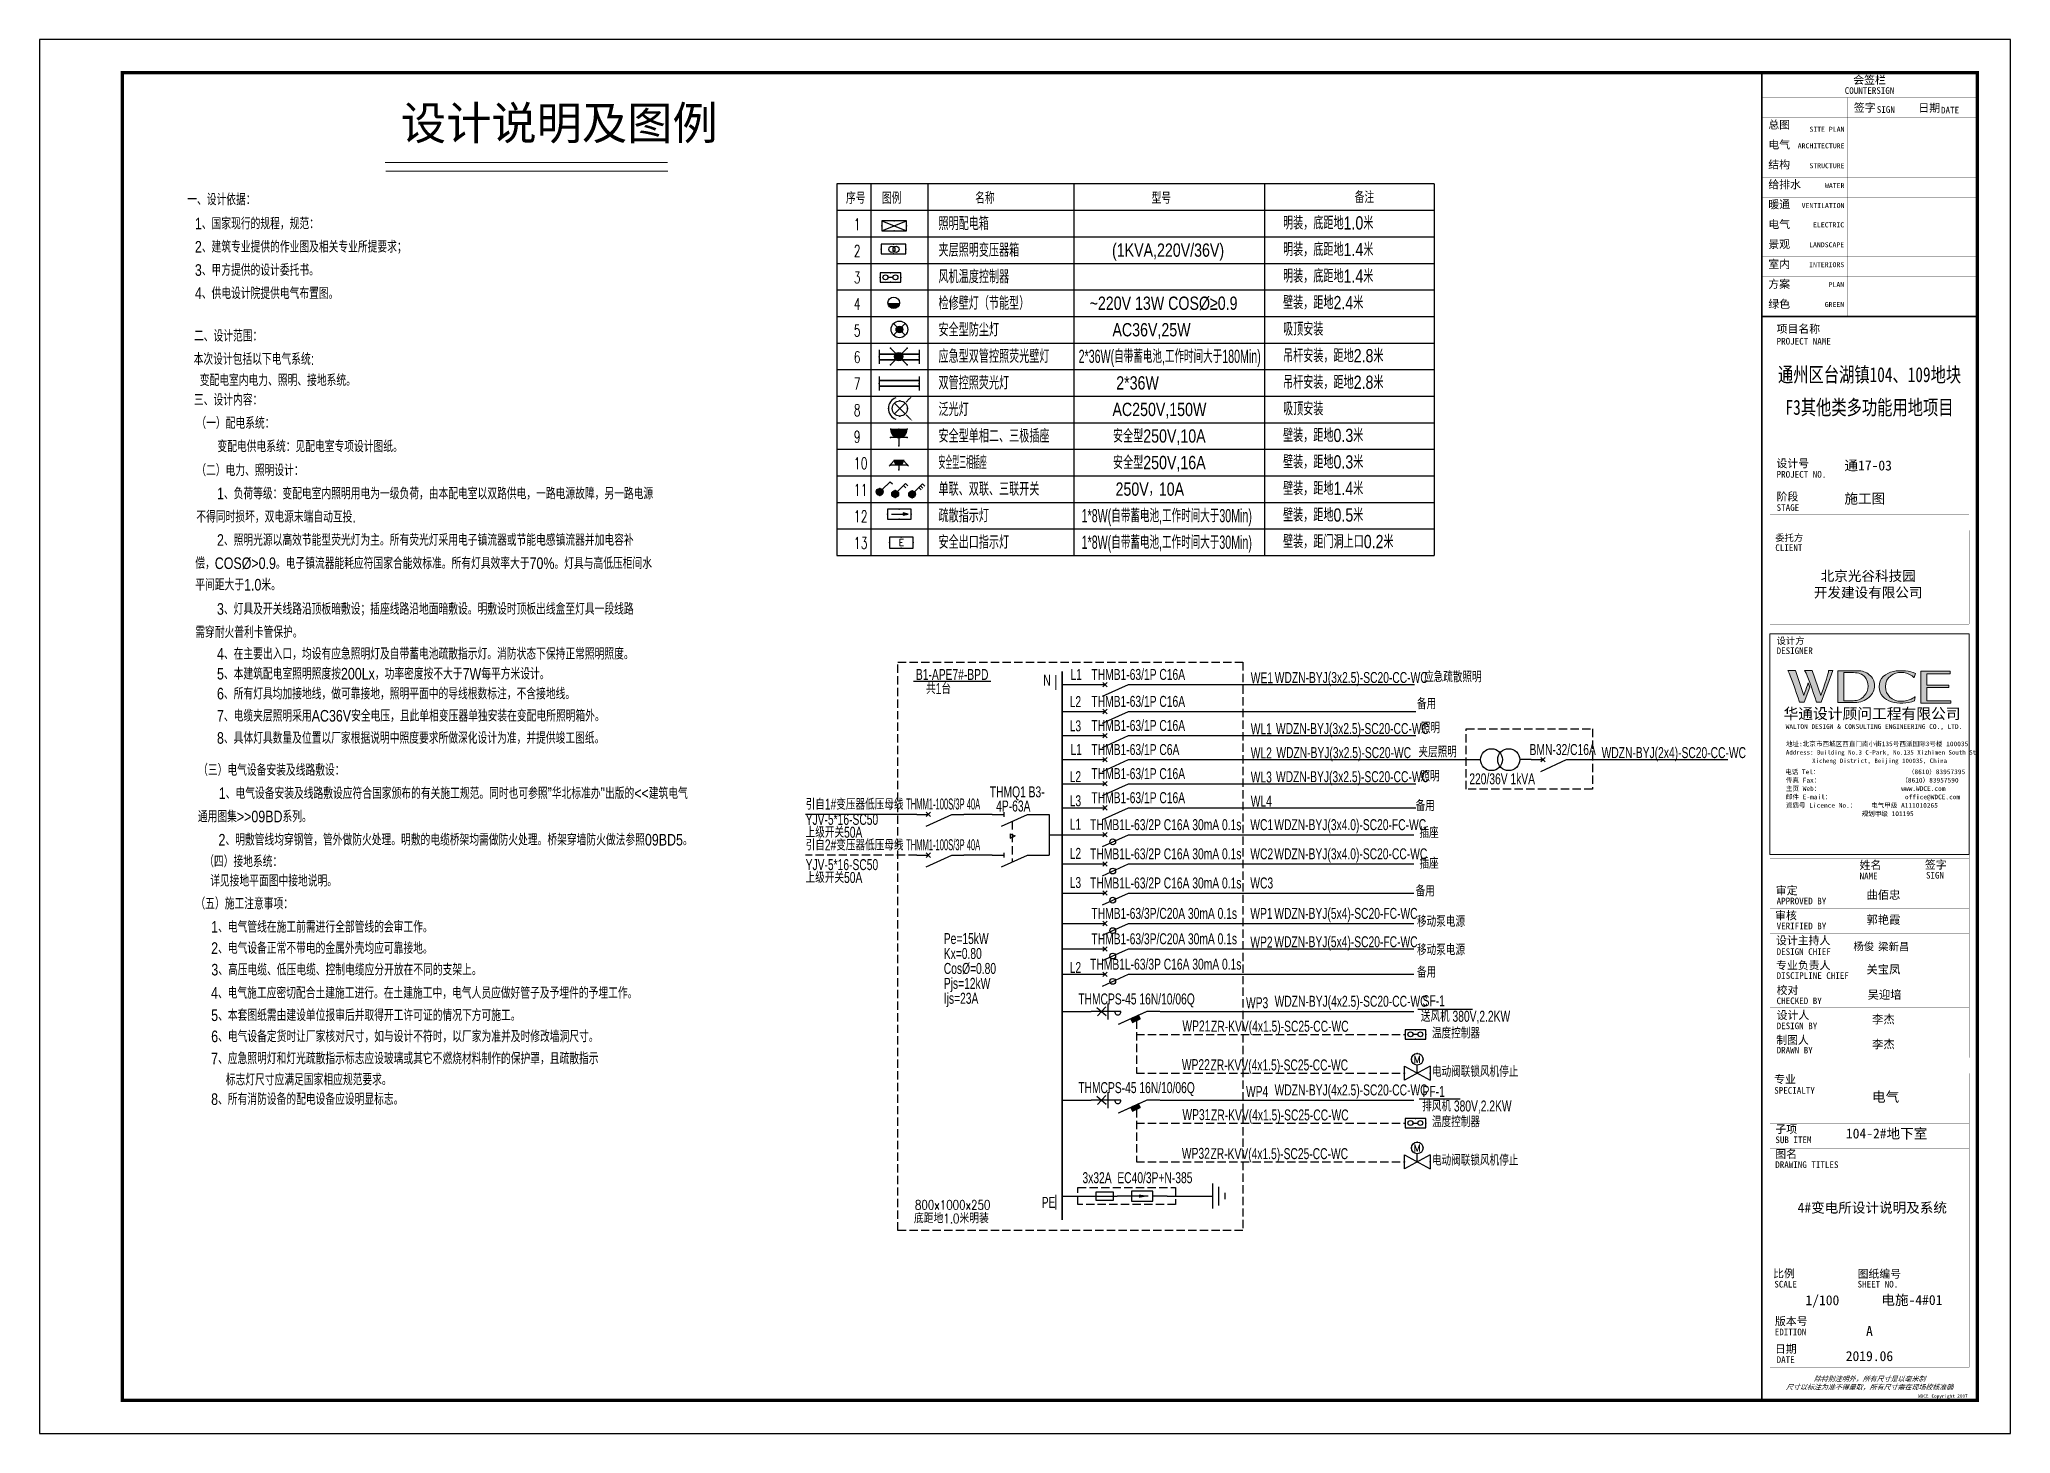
# Model space of a CAD drawing. Extents: x 115799 to 952918, y -190076 to 200966.
# Drawn here: x 415394 to 474794, y 158966 to 200966 of the extents above; entities that cross this region are included whole.
import ezdxf
from ezdxf.enums import TextEntityAlignment as Align
from ezdxf.xclip import XClip

# ---------------------------------------------------------------- set-up
doc = ezdxf.new("R2010")
doc.units = 0
doc.header["$LTSCALE"] = 1000
doc.header["$MEASUREMENT"] = 0
doc.header["$XCLIPFRAME"] = 0
for name, pattern in [('CONTINOUS', [0]), ('DASH', [0.35, 0.25, -0.1]), ('HIDDEN', [0.375, 0.25, -0.125])]:
    doc.linetypes.add(name, pattern=pattern)
for name, color, linetype in [('00-图签签名_10', 10, 'Continuous'), ('DOTLN', 2, 'Continuous'), ('DQ', 254, 'CONTINOUS'), ('ELEMENT', 3, 'Continuous'), ('EQUIP-动力', 80, 'Continuous'), ('EQUIP-插座', 80, 'Continuous'), ('EQUIP-照明', 3, 'Continuous'), ('EQUIP-箱柜', 3, 'Continuous'), ('SHEET_TEXT', 7, 'Continuous'), ('SIG_TEXT', 7, 'Continuous'), ('TEL_TEXT', 7, 'Continuous'), ('WIRE-照明', 1, 'Continuous'), ('建-图框', 254, 'Continuous')]:
    doc.layers.add(name, color=color, linetype=linetype)
doc.styles.add('_COMPLEX', font='ros.shx', dxfattribs={"width": 0.7, "bigfont": 'jd.shx'})
doc.styles.add('_HZTXT', font='ROS', dxfattribs={"width": 0.8, "bigfont": 'JD'})
doc.styles.add('_HZXY', font='ros.shx', dxfattribs={"width": 0.7, "bigfont": 'jd.shx'})
doc.styles.add('_TCH_LABEL', font='COMPLEX', dxfattribs={"bigfont": 'GBCBIG'})
doc.styles.add('_TEL_DIM', font='SIMPLEX.shx', dxfattribs={"width": 0.8, "height": 3.5, "bigfont": 'jd.shx'})
doc.styles.add('A0-建筑图签$0$hwxh', font='STXIHEI.TTF')
doc.styles.add('B', font='ros.shx', dxfattribs={"width": 0.8, "bigfont": 'jd.shx'})
doc.styles.add('DIM_FONT', font='SIMPLEX', dxfattribs={"width": 0.7, "bigfont": 'GBCBIG'})
doc.styles.add('JD', font='romans.shx', dxfattribs={"width": 0.8, "bigfont": 'jd.shx'})
doc.styles.get("Standard").update_dxf_attribs({"font": 'gbenor.shx', "bigfont": 'gbcbig.shx'})
doc.styles.add('华文细黑', font='STXIHEI.TTF', dxfattribs={"height": 10})
doc.styles.add('图签信息$0$hwxh', font='STXIHEI.TTF')
doc.styles.add('图签信息$0$华文细黑', font='STXIHEI.TTF', dxfattribs={"height": 10})
doc.styles.add('长仿宋', font='complex.shx', dxfattribs={"width": 0.7, "bigfont": 'jd.shx'})

msp = doc.modelspace()

# ---------------------------------------------------------------- texts
at = {"color": 0}
for s, height, style, width, p in [('序号', 350, '长仿宋', 0.7, (439698.3, 196012.6)), ('图例', 350, '长仿宋', 0.7, (440783.2, 196012.6)), ('名称', 350, '长仿宋', 0.7, (443591.6, 196012.6)), ('型号', 350, '长仿宋', 0.7, (448907.3, 196012.6)), ('1', 350, '长仿宋', 0.7, (439931.8, 195219.1)), ('照明配电箱', 400, '_HZTXT', 0.8, (442487, 195219.1)), ('明装，底距地1.0米', 400, '_HZTXT', 0.8, (452870.2, 195237.8)), ('夹层照明变压器箱', 400, '_HZTXT', 0.8, (442487, 194419.1)), ('(1KVA,220V/36V)', 400, '_HZTXT', 0.8, (447716.1, 194419.1)), ('明装，底距地1.4米', 400, '_HZTXT', 0.8, (452870.2, 194437.8)), ('2', 350, '长仿宋', 0.7, (439931.8, 194419.1)), ('3', 350, '长仿宋', 0.7, (439931.8, 193619.1)), ('风机温度控制器', 400, '_HZTXT', 0.8, (442487, 193619.1)), ('明装，底距地1.4米', 400, '_HZTXT', 0.8, (452870.2, 193637.8)), ('4', 350, '长仿宋', 0.7, (439931.8, 192819.1)), ('检修壁灯（节能型）', 400, '_HZTXT', 0.8, (442487, 192819.1)), (' ~220V 13W COS%%C≥0.9', 400, '_HZTXT', 0.8, (446922, 192819.1)), ('壁装，距地2.4米', 400, '_HZTXT', 0.8, (452870.2, 192837.8)), ('安全型防尘灯', 400, '_HZTXT', 0.8, (442487, 192019.1)), ('吸顶安装', 400, '_HZTXT', 0.8, (452870.2, 192037.8)), ('5', 350, '长仿宋', 0.7, (439931.8, 192019.1)), ('AC36V,25W', 400, '_HZTXT', 0.8, (447728.8, 192019.1)), ('6', 350, '长仿宋', 0.7, (439931.8, 191219.1)), ('应急型双管控照荧光壁灯', 400, '_HZTXT', 0.8, (442487, 191219.1)), ('2*36W(自带蓄电池,工作时间大于180Min)', 400, '_HZTXT', 0.6, (446710.3, 191219.1)), ('吊杆安装，距地2.8米', 400, '_HZTXT', 0.8, (452870.2, 191237.8)), ('7', 350, '长仿宋', 0.7, (439931.8, 190419.1)), ('双管控照荧光灯', 400, '_HZTXT', 0.8, (442487, 190419.1)), ('2*36W', 400, '_HZTXT', 0.8, (447842.8, 190419.1)), ('吊杆安装，距地2.8米', 400, '_HZTXT', 0.8, (452870.2, 190437.8)), ('吸顶安装', 400, '_HZTXT', 0.8, (452870.2, 189637.8)), ('8', 350, '长仿宋', 0.7, (439931.8, 189619.1)), ('泛光灯', 400, '_HZTXT', 0.8, (442487, 189619.1)), ('AC250V,150W', 400, '_HZTXT', 0.8, (447728.8, 189619.1)), ('9', 350, '长仿宋', 0.7, (439931.8, 188819.1)), ('安全型单相二、三极插座', 400, '_HZTXT', 0.8, (442487, 188819.1)), ('安全型250V,10A', 400, '_HZTXT', 0.8, (447745.5, 188819.1)), ('壁装，距地0.3米', 400, '_HZTXT', 0.8, (452870.2, 188837.8)), ('10', 350, '长仿宋', 0.7, (439931.8, 188019.1)), ('安全型三相插座', 400, '_HZTXT', 0.4, (442487, 188019.1)), ('安全型250V,16A', 400, '_HZTXT', 0.8, (447745.5, 188019.1)), ('壁装，距地0.3米', 400, '_HZTXT', 0.8, (452870.2, 188037.8)), ('单联、双联、三联开关', 400, '_HZTXT', 0.8, (442487, 187219.1)), ('250V，10A', 400, '_HZTXT', 0.8, (447822.4, 187219.1)), ('壁装，距地1.4米', 400, '_HZTXT', 0.8, (452870.2, 187237.8)), ('疏散指示灯', 400, '_HZTXT', 0.8, (442487, 186419.1)), ('1*8W(自带蓄电池,工作时间大于30Min)', 400, '_HZTXT', 0.6, (446801.3, 186419.1)), ('壁装，距地0.5米', 400, '_HZTXT', 0.8, (452870.2, 186437.8)), ('安全出口指示灯', 400, '_HZTXT', 0.8, (442487, 185619.1)), ('1*8W(自带蓄电池,工作时间大于30Min)', 400, '_HZTXT', 0.6, (446801.3, 185619.1)), ('壁装，距门洞上口0.2米', 400, '_HZTXT', 0.8, (452870.2, 185637.8))]:
    msp.add_text(s, height=height, dxfattribs=dict(at, style=style, width=width)).set_placement(p)
at = {"color": 0, "style": '长仿宋', "width": 0.7}
msp.add_text('备注', height=350, dxfattribs=at).set_placement((455322.6, 196037.8), align=Align.CENTER)
at = {"style": '长仿宋', "width": 0.7}
for s, p in [('11', (439931.8, 187219.1)), ('12', (439931.8, 186419.1)), ('13', (439931.8, 185619.1))]:
    msp.add_text(s, height=350, dxfattribs=at).set_placement(p)
at = {"color": 2, "style": '华文细黑'}
for s, p in [('电气', (470618.7, 168960.6)), ('104-2#地下室', (469831.3, 167855)), ('4#变电所设计说明及系统', (468375.2, 165620.8)), ('1/100', (468611.9, 162833.2)), ('电施-4#01', (470900.3, 162840.4))]:
    msp.add_text(s, height=300, dxfattribs=at).set_placement(p)
at = {"color": 7, "lineweight": 18, "insert": (426285.5, 198946.9), "char_height": 1000, "attachment_point": 1}
msp.add_mtext('{\\fSimSun|b0|i0|c134|p2;设计说明及图例}', dxfattribs=at)
at = {"color": 3, "style": '_TCH_LABEL', "flags": 9}
msp.add_attdef('A', (441129.2, 194501.9), '信号板、箱、屏', height=0.01, dxfattribs=at)
at = {"layer": '00-图签签名_10', "char_height": 230, "width": 80000, "attachment_point": 5, "style": 'A0-建筑图签$0$hwxh'}
for s, insert in [('杨俊', (470370.8, 173627.8)), ('梁新昌', (471272.8, 173622.8))]:
    msp.add_mtext(s, dxfattribs=dict(at, insert=insert))
at = {"layer": 'SHEET_TEXT', "style": '华文细黑'}
msp.add_text('吴迎培', height=250, dxfattribs=at).set_placement((470485.2, 172312.7), align=Align.TOP_LEFT)
for tag, p in [('曲佰忠', (470961.7, 175320.2)), ('郭艳霞', (470961.7, 174570.2)), ('关宝凤', (470961.7, 173070.2)), ('李杰', (470961.7, 171570.2)), ('李杰', (470961.7, 170820.2))]:
    msp.add_attdef(tag, text='', height=250, dxfattribs=at).set_placement(p, align=Align.TOP_CENTER)
at = {"layer": 'SIG_TEXT', "style": 'JD', "width": 0.8}
for s, p in [('800x1000x250', (441776.7, 165712.1)), ('底距地1.0米明装', (441748.2, 165304.5))]:
    msp.add_text(s, height=283.5, dxfattribs=at).set_placement(p)
at = {"layer": 'TEL_TEXT', "style": '_HZXY', "width": 0.8}
for s, p in [('一、设计依据：', (419848.1, 195971.2)), ('1、国家现行的规程，规范：', (420078.5, 195243.2)), ('2、建筑专业提供的作业图及相关专业所提要求；', (420078.5, 194543.2)), ('3、甲方提供的设计委托书。', (420078.5, 193843.2)), ('4、供电设计院提供电气布置图。', (420078.5, 193143.2)), ('二、设计范围：', (420050.6, 191860.9)), ('  本次设计包括以下电气系统:', (419833.6, 191160.9)), ('变配电室内电力、照明、接地系统。', (420225.6, 190523.9)), ('三、设计内容：', (420050.6, 189934.2)), ('（一）配电系统：', (420124.1, 189234.2)), ('变配电供电系统：见配电室专项设计图纸。', (420757.9, 188530.6)), ('（二）电力、照明设计：', (420121.7, 187810.9)), ('1、负荷等级：变配电室内照明用电为一级负荷，由本配电室以双路供电，一路电源故障，另一路电源', (420744, 187110.9)), ('不得同时损坏，双电源末端自动互投.', (420121.7, 186410.9)), ('2、照明光源以高效节能型荧光灯为主。所有荧光灯采用电子镇流器或节能电感镇流器并加电容补', (420744, 185710.9)), ('偿，COS%%C>0.9。电子镇流器能耗应符国家合能效标准。所有灯具效率大于70%%%。灯具与高低压柜间水', (420090.5, 185010.9)), ('平间距大于1.0米。', (420090.5, 184362.5)), ('3、灯具及开关线路沿顶板暗敷设；插座线路沿地面暗敷设。明敷设时顶板出线盒至灯具一段线路', (420744, 183634.2)), ('需穿耐火普利卡管保护。', (420090.5, 182934.2)), ('4、在主要出入口，均设有应急照明灯及自带蓄电池疏散指示灯。消防状态下保持正常照明照度。', (420744, 182283.2)), ('5、本建筑配电室照明照度按200Lx，功率密度按不大于7W每平方米设计。', (420744, 181681.2)), ('6、所有灯具均加接地线，做可靠接地，照明平面中的导线根数标注，不含接地线。', (420744, 181081.7)), ('7、电缆夹层照明采用AC36V安全电压，且此单相变压器单独安装在变配电所照明箱外。', (420744, 180414.2)), ('8、具体灯具数量及位置以厂家根据说明中照度要求所做深化设计为准，并提供竣工图纸。', (420744, 179746.7)), ('（三）电气设备安装及线路敷设：', (420176.6, 178781)), ('1、电气设备安装及线路敷设应符合国家颁布的有关施工规范。同时也可参照”华北标准办"出版的<<建筑电气', (420798.8, 178081)), ('通用图集>>09BD系列。      ', (420168, 177380.4)), ('2、明敷管线均穿钢管，管外做防火处理。明敷的电缆桥架均需做防火处理。桥架穿墙防火做法参照09BD5。', (420790.2, 176680.4)), ('（五）施工注意事项：', (420096, 174757.1)), ('1、电气管线在施工前需进行全部管线的会审工作。', (420568.8, 174053.7)), ('2、电气设备正常不带电的金属外壳均应可靠接地。', (420568.8, 173415.7)), ('3、高压电缆、低压电缆、控制电缆应分开放在不同的支架上。', (420573.7, 172765.4)), ('4、电气施工应密切配合土建施工进行。在土建施工中，电气人员应做好管子及予埋件的予埋工作。', (420563.8, 172065.3)), ('5、本套图纸需由建设单位报审后并取得开工许可证的情况下方可施工。', (420569.4, 171393.6)), ('6、电气设备定货时让厂家核对尺寸，如与设计不符时，以厂家为准并及时修改墙洞尺寸。', (420569.4, 170755.6)), ('7、应急照明灯和灯光疏散指示标志应设玻璃或其它不燃烧材料制作的保护罩，且疏散指示', (420568.2, 170092.2)), ('标志灯尺寸应满足国家相应规范要求。', (421010.1, 169454.8)), ('8、所有消防设备的配电设备应设明显标志。', (420568.2, 168865.7))]:
    msp.add_text(s, height=350, dxfattribs=at).set_placement(p)
at = {"layer": 'TEL_TEXT', "ltscale": 2, "style": '_COMPLEX', "width": 0.7}
for s, height, p in [('B1-APE7#-BPD', 330.75, (441805.8, 181668.8)), ('N', 330.7, (445645.1, 181493.5)), ('L1', 330.75, (446465, 181670.8)), ('THMB1-63/1P C16A', 330.75, (447095.6, 181669.3)), ('WE1', 330.75, (451896.1, 181567)), ('WDZN-BYJ(3x2.5)-SC20-CC-WC', 330.75, (452619.7, 181577)), ('应急疏散照明', 330.75, (457117.7, 181599.5)), ('共1台', 330.75, (442110.8, 181244.8)), ('L2', 330.75, (446440.6, 180851.7)), ('THMB1-63/1P C16A', 330.75, (447095.6, 180857.8)), ('备用', 330.75, (456905.6, 180788)), ('L3', 330.75, (446440.6, 180120.7)), ('THMB1-63/1P C16A', 330.75, (447095.6, 180132.5)), ('WL1', 330.75, (451896.1, 180030.3)), ('WDZN-BYJ(3x2.5)-SC20-CC-WC', 330.75, (452656.4, 180040.3)), ('照明', 330.75, (457022.1, 180062.8)), ('L1', 330.75, (446465, 179408.9)), ('THMB1-63/1P C6A', 330.75, (447095.6, 179407.3)), ('WL2', 330.75, (451896.1, 179305.1)), ('WDZN-BYJ(3x2.5)-SC20-WC', 330.75, (452668.6, 179315)), ('夹层照明', 330.75, (456949.1, 179337.6)), ('BMN-32/C16A', 330.75, (460299, 179407.3)), ('WDZN-BYJ(2x4)-SC20-CC-WC', 330.75, (462469.4, 179315)), ('L2', 330.75, (446440.6, 178589.8)), ('THMB1-63/1P C16A', 330.75, (447095.6, 178682.1)), ('WL3', 330.75, (451896.1, 178579.8)), ('WDZN-BYJ(3x2.5)-SC20-CC-WC', 330.75, (452656.4, 178589.8)), ('照明', 330.75, (457009.9, 178612.4)), ('220/36V 1kVA', 330.75, (458483, 178524.4)), ('L3', 330.75, (446440.6, 177864.6)), ('THMB1-63/1P C16A', 330.75, (447095.6, 177956.9)), ('YJV-5*16-SC50', 330.75, (438483.3, 177303.2)), ('引自1#变压器低压母线', 330.75, (438483.3, 177761)), ('WL4', 330.75, (451896.1, 177854.6)), ('备用', 330.75, (456863, 177717.5)), ('上级开关50A', 330.75, (438483.3, 176916.2)), ('L1', 330.75, (446440.6, 177157.2)), ('THMB1L-63/2P C16A 30mA 0.1s', 330.75, (447055.4, 177143.7)), ('WC1', 330.75, (451883.8, 177143.7)), ('WDZN-BYJ(3x4.0)-SC20-FC-WC', 330.75, (452607.4, 177143.7)), ('插座', 330.75, (456979.5, 176904.3)), ('引自2#变压器低压母线', 330.75, (438483.3, 176533.3)), ('L2', 330.75, (446440.6, 176279)), ('THMB1L-63/2P C16A 30mA 0.1s', 330.75, (447055.4, 176265.4)), ('WC2', 330.75, (451883.8, 176265.4)), ('WDZN-BYJ(3x4.0)-SC20-CC-WC', 330.75, (452607.4, 176265.4)), ('YJV-5*16-SC50', 330.75, (438483.3, 175940.7)), ('上级开关50A', 330.75, (438483.3, 175553.7)), ('插座', 330.75, (456979.5, 175979.3)), ('L3', 330.75, (446440.6, 175400.7)), ('THMB1L-63/2P C16A 30mA 0.1s', 330.75, (447055.4, 175387.2)), ('WC3', 330.75, (451883.8, 175387.2)), ('备用', 330.75, (456863, 175147.8)), ('THMB1-63/3P/C20A 30mA 0.1s', 330.75, (447095.6, 174470.2)), ('WP1', 330.75, (451883.8, 174470.2)), ('WDZN-BYJ(5x4)-SC20-FC-WC', 330.75, (452607.4, 174470.2)), ('Pe=15kW', 330.75, (442646.7, 173713.1)), ('THMB1-63/3P/C20A 30mA 0.1s', 330.75, (447095.6, 173705.8)), ('移动泵电源', 330.75, (456906.5, 174230.8)), ('Kx=0.80', 330.75, (442646.7, 173263.1)), ('WP2', 330.75, (451883.8, 173606.3)), ('WDZN-BYJ(5x4)-SC20-FC-WC', 330.75, (452607.4, 173615.8)), ('移动泵电源', 330.75, (456906.5, 173376.4)), ('Cos%%C=0.80', 330.75, (442646.7, 172813.1)), ('L2', 330.75, (446440.6, 172841.1)), ('THMB1L-63/3P C16A 30mA 0.1s', 330.75, (447055.4, 172941.4)), ('备用', 330.75, (456906.5, 172702.1)), ('Pjs=12kW', 330.75, (442646.7, 172363.1)), ('Ijs=23A', 330.75, (442646.7, 171913.1)), ('WP3', 330.75, (451752.6, 171778.2)), ('WDZN-BYJ(4x2.5)-SC20-CC-WC', 330.75, (452615.9, 171824)), ('送风机 380V,2.2KW', 330.75, (457021.9, 171371.3)), ('SF-1', 330.75, (457074.7, 171841.1)), ('WP21', 330.75, (449836.9, 171080.1)), ('ZR-KVV(4x1.5)-SC25-CC-WC', 330.75, (450700.3, 171070.1)), ('温度控制器', 330.75, (457357.6, 170866.5)), ('WP22', 330.75, (449820.9, 169914.3)), ('ZR-KVV(4x1.5)-SC25-CC-WC', 330.75, (450684.3, 169904.4)), ('电动阀联锁风机停止', 330.75, (457357.6, 169709.8)), ('WP4', 330.75, (451752.6, 169106.6)), ('WDZN-BYJ(4x2.5)-SC20-CC-WC', 330.75, (452615.9, 169152.4)), ('PF-1', 330.75, (457074, 169109.5)), ('WP31', 330.75, (449836.9, 168408.5)), ('ZR-KVV(4x1.5)-SC25-CC-WC', 330.75, (450700.3, 168398.5)), ('排风机 380V,2.2KW', 330.75, (457063.8, 168668.9)), ('温度控制器', 330.75, (457357.6, 168194.9)), ('WP32', 330.75, (449820.9, 167242.7)), ('ZR-KVV(4x1.5)-SC25-CC-WC', 330.75, (450684.3, 167232.7)), ('电动阀联锁风机停止', 330.75, (457357.6, 167038.2)), ('PE', 330.75, (445597.1, 165765.5))]:
    msp.add_text(s, height=height, dxfattribs=at).set_placement(p)
at = {"layer": 'TEL_TEXT', "linetype": 'Continuous', "style": 'B'}
for s, width, p in [('THMQ1 B3-', 0.7, (444033.6, 178132.4)), ('THMM1-100S/3P 40A', 0.5, (441509.5, 177767)), ('4P-63A', 0.7, (444224.8, 177705.2)), ('THMM1-100S/3P 40A', 0.5, (441509.5, 176539.3)), ('THMCPS-45 16N/10/06Q', 0.7, (446699.6, 171893.1)), ('THMCPS-45 16N/10/06Q', 0.7, (446699.6, 169221.4)), ('3x32A  EC40/3P+N-385', 0.7, (446825.8, 166508.6))]:
    msp.add_text(s, height=330.75, dxfattribs=dict(at, width=width)).set_placement(p)
at = {"layer": 'TEL_TEXT', "insert": (420358.2, 176378.8), "char_height": 350, "width": 12196.755, "attachment_point": 1, "style": '_HZXY'}
msp.add_mtext('（四）接地系统：\\P  {\\W0.8;\\C9;详见接地平面图中接地说明。}', dxfattribs=at)

# ---------------------------------------------------------------- blocks, each defined once
blk = doc.blocks.new('$equip$00001776')
for p, q in [((0.72, 0.66), (-0.72, 0.66)), ((-0.72, 0.66), (-0.72, 0)), ((-0.72, 0), (0.72, 0)), ((0.72, 0), (0.72, 0.66))]:
    blk.add_line(p, q)
for p in [(-0.72, 0.33), (0, 0.66), (0, 0), (0.72, 0.33)]:
    blk.add_point(p)
at = {"color": 7, "style": '_TEL_DIM'}
blk.add_attdef('$TEXT$', text='', height=0.4, dxfattribs=at).set_placement((0, 0.33), align=Align.MIDDLE_CENTER)
at = {"color": 7, "style": '_TEL_DIM', "flags": 1}
blk.add_attdef('A', text='', height=0.00002, dxfattribs=at).set_placement((0, 0), align=Align.MIDDLE_CENTER)
blk = doc.blocks.new('$equip$00001962')
for p, q in [((0.15, 0.36), (0.63, 0.83)), ((0.63, 0.83), (0.77, 0.69))]:
    blk.add_line(p, q)
blk.add_circle((0, 0.21), 0.208)
for p in [(-0.21, 0.21), (0, 0.42), (0, 0), (0.21, 0.21)]:
    blk.add_point(p)
for points in [[(-0.18, 0.31), (0.18, 0.31), (-0.21, 0.21), (0.21, 0.21)], [(-0.18, 0.1), (0.18, 0.1), (-0.21, 0.21), (0.21, 0.21)], [(-0.1, 0.39), (0.1, 0.39), (-0.18, 0.31), (0.18, 0.31)], [(-0.1, 0.03), (0.1, 0.03), (-0.18, 0.1), (0.18, 0.1)], [(0, 0.42), (0, 0.42), (-0.1, 0.39), (0.1, 0.39)], [(0, 0), (0, 0), (-0.1, 0.03), (0.1, 0.03)]]:
    blk.add_solid(points)
at = {"layer": 'TEL_TEXT', "style": '_TEL_DIM', "flags": 1}
blk.add_attdef('A', text='', height=0.00002, dxfattribs=at).set_placement((0, 0), align=Align.MIDDLE_CENTER)
blk = doc.blocks.new('$equip$00001964')
for p, q in [((0.15, 0.36), (0.62, 0.83)), ((0.4, 0.61), (0.54, 0.47)), ((0.51, 0.72), (0.65, 0.58)), ((0.62, 0.83), (0.77, 0.69))]:
    blk.add_line(p, q)
blk.add_circle((0, 0.21), 0.208)
for p in [(-0.21, 0.21), (0, 0.42), (0, 0), (0.21, 0.21)]:
    blk.add_point(p)
for points in [[(-0.18, 0.31), (0.18, 0.31), (-0.21, 0.21), (0.21, 0.21)], [(-0.18, 0.1), (0.18, 0.1), (-0.21, 0.21), (0.21, 0.21)], [(-0.1, 0.39), (0.1, 0.39), (-0.18, 0.31), (0.18, 0.31)], [(-0.1, 0.03), (0.1, 0.03), (-0.18, 0.1), (0.18, 0.1)], [(0, 0.42), (0, 0.42), (-0.1, 0.39), (0.1, 0.39)], [(0, 0), (0, 0), (-0.1, 0.03), (0.1, 0.03)]]:
    blk.add_solid(points)
at = {"layer": 'TEL_TEXT', "style": '_TEL_DIM', "flags": 1}
blk.add_attdef('A', text='', height=0.00002, dxfattribs=at).set_placement((0, 0), align=Align.MIDDLE_CENTER)
blk = doc.blocks.new('$equip$00001201')
for p, q in [((-0.247, 0.247), (0.247, -0.247)), ((0.247, 0.247), (-0.247, -0.247)), ((0.441, 0.441), (0.3, 0.3)), ((0.441, -0.441), (0.3, -0.3))]:
    blk.add_line(p, q)
blk.add_circle((0, 0), 0.35)
blk.add_arc((0, 0), 0.532, 109.98311, 250.01689)
for p in [(-0.532, 0), (0, 0.35), (0.35, 0), (0, -0.35)]:
    blk.add_point(p)
for points in [[(0.418, 0.465), (0.465, 0.418), (0.583, 0.583)], [(0.418, -0.465), (0.465, -0.418), (0.583, -0.583)]]:
    blk.add_solid(points)
at = {"flags": 9}
blk.add_attdef('A', (0, 0), '', height=0.00002, dxfattribs=at)
blk = doc.blocks.new('$equip$00001237')
for p, q in [((-0.5, 1.05), (-0.5, 1)), ((-0.5, 1), (0.5, 1)), ((0.5, 0.5), (-0.5, 0.5)), ((0, 0.5), (0, 0)), ((0.5, 1.05), (0.5, 1))]:
    blk.add_line(p, q)
blk.add_arc((0, 1), 0.5, 180, 0)
for p in [(-0.5, 0.5), (0, 1), (0, 0), (0.5, 0.5)]:
    blk.add_point(p)
for points in [[(0.43, 0.75), (-0.43, 0.75), (0.5, 1), (-0.5, 1)], [(0.25, 0.57), (-0.25, 0.57), (0.43, 0.75), (-0.43, 0.75)], [(0, 0.5), (0, 0.5), (0.25, 0.57), (-0.25, 0.57)]]:
    blk.add_solid(points)
at = {"flags": 9}
blk.add_attdef('A', (0, 0), '', height=0.00002, dxfattribs=at)
blk = doc.blocks.new('$equip$00002603')
blk.add_hatch(color=256).paths.add_polyline_path([(0.25, 0.5, 1), (-0.25, 0.5, 1)])
for p, q in [((-0.5, 1), (-0.18, 0.68)), ((-0.18, 0.32), (-0.5, 0)), ((0.5, 1), (0.18, 0.68)), ((0.18, 0.32), (0.5, 0))]:
    blk.add_line(p, q)
blk.add_circle((0, 0.5), 0.25)
for p in [(-0.5, 1), (-0.5, 0), (0.5, 1), (0.5, 0)]:
    blk.add_point(p)
at = {"color": 7, "style": '_TEL_DIM', "flags": 1}
blk.add_attdef('A', text='', height=0.000025, dxfattribs=at).set_placement((0, 0), align=Align.MIDDLE_CENTER)
blk = doc.blocks.new('$equip$00001424')
for p, q in [((-0.75, 0), (0.75, 0.6)), ((-0.75, 0.6), (0.75, 0)), ((0.75, 0.6), (-0.75, 0.6)), ((-0.75, 0.6), (-0.75, 0)), ((-0.75, 0), (0.75, 0)), ((0.75, 0), (0.75, 0.6))]:
    blk.add_line(p, q)
for p in [(-0.75, 0.3), (0, 0.6), (0, 0), (0.75, 0.3)]:
    blk.add_point(p)
at = {"style": '_TCH_LABEL', "flags": 9}
blk.add_attdef('A', (0, 0), '', height=0.00002, dxfattribs=at)
blk = doc.blocks.new('$equip$00002540')
blk.add_hatch(color=256).paths.add_polyline_path([(0.24, 0.37), (0.24, 0.23), (0.53, 0.3)])
for p, q in [((-0.72, 0.6), (-0.72, 0)), ((0.72, 0.6), (-0.72, 0.6)), ((-0.72, 0), (0.72, 0)), ((0.24, 0.37), (0.24, 0.23)), ((0.53, 0.3), (0.24, 0.37)), ((0.24, 0.23), (0.53, 0.3)), ((0.72, 0), (0.72, 0.6))]:
    blk.add_line(p, q)
at = {"color": 7}
blk.add_line((-0.48, 0.3), (0.48, 0.3), dxfattribs=at)
at = {"const_width": 0.025}
blk.add_lwpolyline([(-0.72, 0.6), (-0.72, 0), (0.72, 0), (0.72, 0.6), (-0.72, 0.6), (-0.72, 0)], dxfattribs=at)
for p in [(-0.72, 0.3), (0, 0.6), (0, 0), (0.72, 0.3)]:
    blk.add_point(p)
at = {"color": 7, "style": '_TEL_DIM', "flags": 1}
blk.add_attdef('A', text='', height=0.00002, dxfattribs=at).set_placement((0, 0), align=Align.MIDDLE_CENTER)
blk = doc.blocks.new('$equip$00001319')
for p, q in [((0.62, 0.29), (-0.62, 0.29)), ((-0.62, 0.29), (-0.62, -0.29)), ((-0.15, 0.01), (0.15, 0.01)), ((0.62, -0.29), (0.62, 0.29)), ((-0.62, -0.29), (0.62, -0.29))]:
    blk.add_line(p, q)
for centre in [(-0.3, 0.01), (0.3, 0.01)]:
    blk.add_circle(centre, 0.15)
for p in [(-0.62, 0), (0, 0.29), (0.62, 0), (0, -0.29)]:
    blk.add_point(p)
at = {"style": '_TCH_LABEL', "flags": 9}
blk.add_attdef('A', (0, 0.01), '', height=0.00002, dxfattribs=at)
blk = doc.blocks.new('$equip$00001963')
for p, q in [((0.15, 0.36), (0.62, 0.83)), ((0.51, 0.72), (0.65, 0.58)), ((0.62, 0.83), (0.77, 0.69))]:
    blk.add_line(p, q)
blk.add_circle((0, 0.21), 0.208)
for p in [(-0.21, 0.21), (0, 0.42), (0, 0), (0.21, 0.21)]:
    blk.add_point(p)
for points in [[(-0.18, 0.31), (0.18, 0.31), (-0.21, 0.21), (0.21, 0.21)], [(-0.18, 0.1), (0.18, 0.1), (-0.21, 0.21), (0.21, 0.21)], [(-0.1, 0.39), (0.1, 0.39), (-0.18, 0.31), (0.18, 0.31)], [(-0.1, 0.03), (0.1, 0.03), (-0.18, 0.1), (0.18, 0.1)], [(0, 0.42), (0, 0.42), (-0.1, 0.39), (0.1, 0.39)], [(0, 0), (0, 0), (-0.1, 0.03), (0.1, 0.03)]]:
    blk.add_solid(points)
at = {"layer": 'TEL_TEXT', "style": '_TEL_DIM', "flags": 1}
blk.add_attdef('A', text='', height=0.00002, dxfattribs=at).set_placement((0, 0), align=Align.MIDDLE_CENTER)
blk = doc.blocks.new('M_M8')
for p, q in [((-0.25, -0.2), (0, -0.75)), ((0.05, -0.25), (-0.05, -0.25))]:
    blk.add_line(p, q)
for points in [[(0, 0), (0, -0.25)], [(0, -0.75), (0, -1)]]:
    blk.add_lwpolyline(points)
at = {"style": 'DIM_FONT', "width": 0.8, "flags": 9}
blk.add_attdef('S', (0.25, -0.5), '', height=0.2, dxfattribs=at)
blk = doc.blocks.new('M_M19DXM')
for p, q in [((-0.25, -0.2), (0, -0.75)), ((-0.047, -0.203), (0.047, -0.297)), ((-0.047, -0.297), (0.047, -0.203))]:
    blk.add_line(p, q)
for points in [[(0, 0), (0, -0.25)], [(0, -0.75), (0, -1)]]:
    blk.add_lwpolyline(points)
blk.add_circle((-0.151, -0.417), 0.0615)
at = {"style": 'DIM_FONT', "width": 0.8, "flags": 9}
blk.add_attdef('S', (0.25, -0.5), '', height=0.2, dxfattribs=at)
blk = doc.blocks.new('M_M7')
for p, q in [((-0.25, -0.2), (0, -0.75)), ((-0.047, -0.297), (0.047, -0.203)), ((-0.047, -0.203), (0.047, -0.297))]:
    blk.add_line(p, q)
for points in [[(0, 0), (0, -0.25)], [(0, -0.75), (0, -1)]]:
    blk.add_lwpolyline(points)
at = {"width": 0.8, "flags": 9}
blk.add_attdef('S', (0.25, -0.5), '', height=0.2, dxfattribs=at)
blk = doc.blocks.new('M_M20')
blk.add_lwpolyline([(0, 0), (0, -0.167)])
for centre in [(0, -0.4), (0, -0.767)]:
    blk.add_circle(centre, 0.233)
at = {"width": 0.8, "flags": 9}
blk.add_attdef('S', (0.25, -0.5), '', height=0.2, dxfattribs=at)
blk = doc.blocks.new('$element$00000577')
at = {"const_width": 0.0233}
for points in [[(0, 0), (0, -0.25)], [(-0.25, -0.2), (0, -0.75), (0, -1)]]:
    blk.add_lwpolyline(points, dxfattribs=at)
blk.add_arc((-0.008, -0.192), 0.0589, 81.8699, 278.1301)
at = {"flags": 9}
blk.add_attdef('S', (0, 0), '', height=0.00000667, dxfattribs=at)
blk = doc.blocks.new('A$C06496FC3')
h = blk.add_hatch()
h.set_pattern_fill('ANSI31', color=256, scale=10, style=0)
h.set_pattern_definition([(45, (-201584.4355, -30791.5509), (-0.707106781, 0.707106781), [])])
h.paths.add_polyline_path([(-567, -212), (-614, -109), (-841, -212), (-794, -315)])
blk.add_lwpolyline([(-794, -315), (-567, -212), (-614, -109), (-841, -212)], close=True)
at = {"layer": 'DQ'}
for p, q in [((-1500, 0), (-1979, 0)), ((-1810, 115), (-1545, -119)), ((-1555, 133), (-1796, -124)), ((-1500, 225), (-1500, -234))]:
    blk.add_line(p, q, dxfattribs=at)
at = {"layer": 'ELEMENT', "xscale": 1500, "yscale": 1500, "zscale": 1500, "rotation": 90}
blk.add_blockref('$element$00000577', (-1500, 0), dxfattribs=at)
blk = doc.blocks.new('M_M24')
for p, q in [((-0.25, -0.375), (0.25, -0.375)), ((-0.1875, -0.5), (0.1875, -0.5)), ((-0.0625, -0.625), (0.0625, -0.625))]:
    blk.add_line(p, q)
blk.add_lwpolyline([(0, 0), (0, -0.375)])
at = {"width": 0.8, "flags": 9}
blk.add_attdef('S', (0.25, -0.5), '', height=0.2, dxfattribs=at)
blk = doc.blocks.new('M_M17')
for p, q in [((-0.1, -0.717), (-0.1, -0.283)), ((-0.1, -0.283), (0.1, -0.283)), ((0, -0.383), (0, -0.717)), ((0.1, -0.283), (0.1, -0.717)), ((0.1, -0.717), (-0.1, -0.717))]:
    blk.add_line(p, q)
for points in [[(0, 0), (0, -0.283)], [(0, -0.717), (0, -1)]]:
    blk.add_lwpolyline(points)
for points in [[(-0.033, -0.567), (0.033, -0.567), (0, -0.367), (0.033, -0.567)], [(0.033, -0.567), (0, -0.367), (-0.033, -0.567), (0.033, -0.567)], [(0, -0.367), (-0.033, -0.567), (0.033, -0.567), (0, -0.367)]]:
    blk.add_solid(points)
at = {"width": 0.8, "flags": 9}
blk.add_attdef('S', (0.25, -0.5), '', height=0.2, dxfattribs=at)
blk = doc.blocks.new('$equip$00001160')
for p, q in [((-1.2, 0.42), (-1.2, -0.42)), ((-1.2, 0.17), (1.2, 0.17)), ((1.2, 0.42), (1.2, -0.42)), ((-1.2, -0.17), (1.2, -0.17))]:
    blk.add_line(p, q)
at = {"const_width": 0.1}
for points in [[(-1.2, 0.17), (1.2, 0.17)], [(-1.2, -0.17), (1.2, -0.17)]]:
    blk.add_lwpolyline(points, dxfattribs=at)
at = {"layer": 'EQUIP-照明'}
for p in [(-1.2, 0), (0, 0.17), (1.2, 0), (0, -0.17)]:
    blk.add_point(p, dxfattribs=at)
at = {"layer": 'EQUIP-照明', "flags": 9}
blk.add_attdef('A', (0, 0), '', height=0.00002, dxfattribs=at)
blk = doc.blocks.new('$equip$00001151')
blk.add_circle((0, 0.5), 0.5)
for points in [[(0.43, 0.25), (-0.43, 0.25), (0.5, 0.5), (-0.5, 0.5)], [(0.25, 0.07), (-0.25, 0.07), (0.43, 0.25), (-0.43, 0.25)], [(0, 0), (0, 0), (0.25, 0.07), (-0.25, 0.07)]]:
    blk.add_solid(points)
at = {"flags": 9}
blk.add_attdef('A', (0, 0), '', height=0.00002, dxfattribs=at)
blk = doc.blocks.new('$equip$00002601')
for p, q in [((-0.55, -0.9), (-0.55, -0.3)), ((-0.55, -0.3), (0.55, -0.9)), ((0.55, -0.3), (-0.55, -0.9)), ((0, -0.6), (0, -0.25)), ((0.55, -0.3), (0.55, -0.9))]:
    blk.add_line(p, q)
blk.add_circle((0, 0), 0.25)
for p in [(-0.25, 0), (0, 0.25), (0.25, 0), (-0.55, -0.6), (0.55, -0.6)]:
    blk.add_point(p)
at = {"color": 7, "style": '_TEL_DIM'}
blk.add_attdef('$TEXT$', text='', height=0.3, dxfattribs=at).set_placement((0, 0), align=Align.MIDDLE_CENTER)
at = {"color": 7, "style": '_TEL_DIM', "flags": 1}
blk.add_attdef('A', text='', height=0.00002, dxfattribs=at).set_placement((0, 0), align=Align.MIDDLE_CENTER)
blk = doc.blocks.new('$equip$00001149')
for p, q in [((-0.35, 0.35), (0.35, -0.35)), ((0.35, 0.35), (-0.35, -0.35))]:
    blk.add_line(p, q)
for radius in [0.5, 0.2]:
    blk.add_circle((0, 0), radius)
for points in [[(-0.17, 0.1), (0.17, 0.1), (-0.2, 0), (0.2, 0)], [(-0.17, -0.1), (0.17, -0.1), (-0.2, 0), (0.2, 0)], [(-0.1, 0.17), (0.1, 0.17), (-0.17, 0.1), (0.17, 0.1)], [(0, 0.2), (0, 0.2), (-0.1, 0.17), (0.1, 0.17)], [(-0.1, -0.17), (0.1, -0.17), (-0.17, -0.1), (0.17, -0.1)], [(0, -0.2), (0, -0.2), (-0.1, -0.17), (0.1, -0.17)]]:
    blk.add_solid(points)
at = {"flags": 9}
blk.add_attdef('A', (0, 0), '', height=0.00002, dxfattribs=at)
blk = doc.blocks.new('$equip$00001248')
for p, q in [((-0.36, 0.71), (-0.72, 0.28)), ((0.66, 0.36), (-0.66, 0.36)), ((-0.36, 0.75), (-0.36, 0.71)), ((0.36, 0.71), (-0.36, 0.71)), ((0, 0.36), (0, 0)), ((0.36, 0.75), (0.36, 0.71)), ((0.36, 0.71), (0.72, 0.28))]:
    blk.add_line(p, q)
blk.add_arc((0, 0.71), 0.357, 180, 0)
for points in [[(0.31, 0.54), (-0.31, 0.54), (0.36, 0.71), (-0.36, 0.71)], [(0.18, 0.4), (-0.18, 0.4), (0.31, 0.54), (-0.31, 0.54)], [(0, 0.36), (0, 0.36), (0.18, 0.4), (-0.18, 0.4)]]:
    blk.add_solid(points)
at = {"layer": 'EQUIP-照明'}
for p in [(-0.66, 0.36), (0, 0.71), (0, 0), (0.66, 0.36)]:
    blk.add_point(p, dxfattribs=at)
at = {"layer": 'EQUIP-照明', "style": '_TCH_LABEL', "flags": 9}
blk.add_attdef('A', (0, 0), '', height=0.00002, dxfattribs=at)
blk = doc.blocks.new('图签信息$0$WDCE Copyright200X')
at = {"const_width": 0.016}
blk.add_lwpolyline([(-10.6, 1.26, 1), (-11.4, 1.26, 1)], format="xyb", close=True, dxfattribs=at)
at = {"style": '图签信息$0$华文细黑'}
for s, p in [('WDCE ', (-11.46, 0.5)), ('     Copyright ', (-3.51, 0.5))]:
    blk.add_text(s, height=1, dxfattribs=at).set_placement(p, align=Align.BOTTOM_RIGHT)
blk.add_text('c', height=0.6, dxfattribs=at).set_placement((-11.04, 1.35), align=Align.MIDDLE_CENTER)
blk.add_attdef('200X', text='', height=1, dxfattribs=at).set_placement((-0.45, 0.5), align=Align.BOTTOM_RIGHT)
blk = doc.blocks.new('图签信息$0$logo2')
h = blk.add_hatch(color=7)
h.paths.add_polyline_path([(19.02, -7.36), (15.84, -7.36), (15.84, -3.97), (18.97, -3.97), (18.97, -4.24), (16.46, -4.24), (16.46, -5.45), (18.81, -5.45), (18.81, -5.69), (16.47, -5.69), (16.47, -7.12), (19.02, -7.12)])
edge = h.paths.add_edge_path()
edge.add_spline(control_points=[(15.26, -4.21), (15.26, -4.21), (15.13, -4.65), (15.13, -4.65), (15.13, -4.65), (14.62, -4.1), (13.73, -4.1), (13.04, -4.1), (12.07, -4.54), (12.08, -5.62), (12.08, -6.49), (12.77, -7.16), (13.73, -7.17), (14.66, -7.17), (15.23, -6.68), (15.23, -6.68), (15.23, -6.68), (15.16, -7.11), (15.16, -7.11), (13.63, -7.7), (11.42, -7.29), (11.41, -5.64), (11.4, -3.72), (14.16, -3.66), (15.26, -4.21)], knot_values=[0, 0, 0, 0, 1, 1, 1, 2, 2, 2, 3, 3, 3, 4, 4, 4, 5, 5, 5, 6, 6, 6, 7, 7, 7, 8, 8, 8, 8], degree=3, periodic=0)
edge = h.paths.add_edge_path(flags=16)
edge.add_spline(control_points=[(10.23, -5.57), (10.23, -5.16), (10.12, -4.83), (9.9, -4.58), (9.63, -4.27), (9.23, -4.12), (8.69, -4.12), (8.69, -4.12), (7.64, -4.12), (7.64, -4.12), (7.64, -4.12), (7.64, -7.1), (7.64, -7.1), (7.64, -7.1), (8.66, -7.1), (8.66, -7.1), (9.13, -7.1), (9.52, -6.93), (9.82, -6.6), (10.09, -6.31), (10.23, -5.96), (10.23, -5.57)], knot_values=[0, 0, 0, 0, 1, 1, 1, 2, 2, 2, 3, 3, 3, 4, 4, 4, 5, 5, 5, 6, 6, 6, 7, 7, 7, 7], degree=3, periodic=0)
edge = h.paths.add_edge_path()
edge.add_spline(control_points=[(10.92, -5.51), (10.92, -5.96), (10.72, -6.37), (10.34, -6.72), (9.92, -7.1), (9.41, -7.29), (8.82, -7.29), (8.82, -7.29), (7.03, -7.29), (7.03, -7.29), (7.03, -7.29), (7.03, -3.92), (7.03, -3.92), (7.03, -3.92), (9.1, -3.92), (9.1, -3.92), (9.59, -3.92), (10.01, -4.06), (10.36, -4.34), (10.73, -4.64), (10.92, -5.03), (10.92, -5.51)], knot_values=[0, 0, 0, 0, 1, 1, 1, 2, 2, 2, 3, 3, 3, 4, 4, 4, 5, 5, 5, 6, 6, 6, 7, 7, 7, 7], degree=3, periodic=0)
at = {"lineweight": 0}
blk.add_lwpolyline([(19.02, -7.36), (15.84, -7.36), (15.84, -3.97), (18.97, -3.97), (18.97, -4.24), (16.46, -4.24), (16.46, -5.45), (18.81, -5.45), (18.81, -5.69), (16.47, -5.69), (16.47, -7.12), (19.02, -7.12), (19.02, -7.36)], dxfattribs=at)
for points, knots in [([(10.92, -5.51), (10.92, -5.96), (10.72, -6.37), (10.34, -6.72), (9.92, -7.1), (9.41, -7.29), (8.82, -7.29), (8.82, -7.29), (7.03, -7.29), (7.03, -7.29), (7.03, -7.29), (7.03, -3.92), (7.03, -3.92), (7.03, -3.92), (9.1, -3.92), (9.1, -3.92), (9.59, -3.92), (10.01, -4.06), (10.36, -4.34), (10.73, -4.64), (10.92, -5.03), (10.92, -5.51)], [0, 0, 0, 0, 1, 1, 1, 2, 2, 2, 3, 3, 3, 4, 4, 4, 5, 5, 5, 6, 6, 6, 7, 7, 7, 7]), ([(10.23, -5.57), (10.23, -5.16), (10.12, -4.83), (9.9, -4.58), (9.63, -4.27), (9.23, -4.12), (8.69, -4.12), (8.69, -4.12), (7.64, -4.12), (7.64, -4.12), (7.64, -4.12), (7.64, -7.1), (7.64, -7.1), (7.64, -7.1), (8.66, -7.1), (8.66, -7.1), (9.13, -7.1), (9.52, -6.93), (9.82, -6.6), (10.09, -6.31), (10.23, -5.96), (10.23, -5.57)], [0, 0, 0, 0, 1, 1, 1, 2, 2, 2, 3, 3, 3, 4, 4, 4, 5, 5, 5, 6, 6, 6, 7, 7, 7, 7]), ([(15.26, -4.21), (15.26, -4.21), (15.13, -4.65), (15.13, -4.65), (15.13, -4.65), (14.62, -4.1), (13.73, -4.1), (13.04, -4.1), (12.07, -4.54), (12.08, -5.62), (12.08, -6.49), (12.77, -7.16), (13.73, -7.17), (14.66, -7.17), (15.23, -6.68), (15.23, -6.68), (15.23, -6.68), (15.16, -7.11), (15.16, -7.11), (13.63, -7.7), (11.42, -7.29), (11.41, -5.64), (11.4, -3.72), (14.16, -3.66), (15.26, -4.21)], [0, 0, 0, 0, 1, 1, 1, 2, 2, 2, 3, 3, 3, 4, 4, 4, 5, 5, 5, 6, 6, 6, 7, 7, 7, 8, 8, 8, 8])]:
    blk.add_open_spline(points, degree=3, knots=knots, dxfattribs=at)
blk = doc.blocks.new('图签信息$0$logo1')
h = blk.add_hatch(color=8)
edge = h.paths.add_edge_path()
edge.add_spline(control_points=[(3.86, -5.21), (3.63, -5.88), (3.39, -6.56), (3.39, -6.56), (3.39, -6.56), (2.5, -3.91), (2.5, -3.91), (2.5, -3.91), (1.8, -3.91), (1.69, -3.91), (2.02, -4.39), (2.95, -7.27), (2.95, -7.27), (2.95, -7.27), (3.44, -7.27), (3.44, -7.27), (3.44, -7.27), (4.03, -5.66), (4.03, -5.66), (4.03, -5.66), (3.86, -5.21), (3.86, -5.21)], knot_values=[0, 0, 0, 0, 1, 1, 1, 2, 2, 2, 3, 3, 3, 4, 4, 4, 5, 5, 5, 6, 6, 6, 7, 7, 7, 7], degree=3, periodic=0)
h = blk.add_hatch(color=7)
edge = h.paths.add_edge_path()
edge.add_spline(control_points=[(6.04, -3.91), (6.09, -4.1), (5.2, -6.56), (5.2, -6.56), (5.2, -6.56), (4.3, -3.91), (4.3, -3.91), (4.3, -3.91), (3.6, -3.91), (3.49, -3.91), (3.82, -4.39), (4.75, -7.27), (4.75, -7.27), (4.75, -7.27), (5.24, -7.27), (5.24, -7.27), (5.24, -7.27), (6.33, -4.3), (6.33, -4.3), (6.33, -4.3), (6.48, -3.91), (6.48, -3.91), (6.48, -3.91), (6.21, -3.91), (6.04, -3.91)], knot_values=[0, 0, 0, 0, 1, 1, 1, 2, 2, 2, 3, 3, 3, 4, 4, 4, 5, 5, 5, 6, 6, 6, 7, 7, 7, 8, 8, 8, 8], degree=3, periodic=0)
at = {"color": 8, "lineweight": 0}
blk.add_open_spline([(3.86, -5.21), (3.63, -5.88), (3.39, -6.56), (3.39, -6.56), (3.39, -6.56), (2.5, -3.91), (2.5, -3.91), (2.5, -3.91), (1.8, -3.91), (1.69, -3.91), (2.02, -4.39), (2.95, -7.27), (2.95, -7.27), (2.95, -7.27), (3.44, -7.27), (3.44, -7.27), (3.44, -7.27), (4.03, -5.66), (4.03, -5.66), (4.03, -5.66), (3.86, -5.21), (3.86, -5.21)], degree=3, knots=[0, 0, 0, 0, 1, 1, 1, 2, 2, 2, 3, 3, 3, 4, 4, 4, 5, 5, 5, 6, 6, 6, 7, 7, 7, 7], dxfattribs=at)
at = {"lineweight": 0}
blk.add_open_spline([(6.04, -3.91), (6.09, -4.1), (5.2, -6.56), (5.2, -6.56), (5.2, -6.56), (4.3, -3.91), (4.3, -3.91), (4.3, -3.91), (3.6, -3.91), (3.49, -3.91), (3.82, -4.39), (4.75, -7.27), (4.75, -7.27), (4.75, -7.27), (5.24, -7.27), (5.24, -7.27), (5.24, -7.27), (6.33, -4.3), (6.33, -4.3), (6.33, -4.3), (6.48, -3.91), (6.48, -3.91), (6.48, -3.91), (6.21, -3.91), (6.04, -3.91)], degree=3, knots=[0, 0, 0, 0, 1, 1, 1, 2, 2, 2, 3, 3, 3, 4, 4, 4, 5, 5, 5, 6, 6, 6, 7, 7, 7, 8, 8, 8, 8], dxfattribs=at)
blk.add_blockref('图签信息$0$logo2', (0, 0))
blk = doc.blocks.new('图签信息$0$时间-logo')
at = {"layer": 'Defpoints', "lineweight": 0}
blk.add_lwpolyline([(0, -23.46), (-21.17, -23.46), (-21.17, 0), (0, 0), (0, -23.46)], dxfattribs=at)
blk.add_blockref('图签信息$0$logo1', (-20.97, 0))
at = {"style": '图签信息$0$hwxh'}
for s, height, p in [('华通设计顾问工程有限公司 ', 1.15, (-19.73, -9.05)), ('WALTON DESIGN & CONSULTING ENGINEERING CO., LTD.', 0.5, (-19.5, -10.1)), ('Address: Building No.3 C-Park, No.135 Xizhimen South Street, ', 0.47, (-19.48, -12.83)), ('地址:北京市西城区西直门南小街135号西派国际3号楼 100035', 0.5, (-19.48, -11.94)), ('电话 Tel：                        （8610）83957395 ', 0.5, (-19.56, -14.91)), ('Xicheng District, Beijing 100035, China ', 0.47, (-16.69, -13.72)), ('传真 Fax：                      （8610）83957590 ', 0.5, (-19.48, -15.8)), ('主页 Web：                      www.WDCE.com ', 0.5, (-19.48, -16.69)), ('资质号 Licence No.：    电气甲级 A111010265 ', 0.5, (-19.48, -18.47)), ('邮件 E-mail：                    office@WDCE.com ', 0.5, (-19.48, -17.58)), ('   规划甲级 101195', 0.5, (-12.6, -19.36))]:
    blk.add_text(s, height=height, dxfattribs=at).set_placement(p)
blk = doc.blocks.new('图签信息')
at = {"const_width": 0.5}
for points in [[(-65, 574), (-65, 500.5), (0, 500.5), (0, 574)], [(-65, 0), (0, 0), (0, 500.5), (-65, 500.5)]]:
    blk.add_lwpolyline(points, close=True, dxfattribs=at)
at = {"const_width": 0.05}
for points in [[(-65, 566.5), (0, 566.5)], [(-39.14, 566.5), (-39.14, 500.5)], [(-19.1, 566.5), (-19.1, 500.5)], [(-65, 560.5), (0, 560.5)], [(-65, 554.5), (0, 554.5)], [(-65, 548.5), (0, 548.5)], [(-65, 542.5), (0, 542.5)], [(-65, 536.5), (0, 536.5)], [(-65, 530.5), (0, 530.5)], [(-65, 524.5), (0, 524.5)], [(-65, 518.5), (0, 518.5)], [(-65, 512.5), (0, 512.5)], [(-65, 512.5), (0, 512.5)], [(-65, 506.5), (0, 506.5)], [(-65, 500.5), (0, 500.5)], [(-62.5, 450.87), (-2.5, 450.87)], [(-62.5, 440.87), (-2.5, 440.87)], [(-2.5, 407.85), (-2.5, 436.12), (-62.5, 436.12), (-62.5, 407.85)], [(-62.5, 407.85), (-2.5, 407.85)], [(-62.5, 404.92), (-62.5, 227.83)], [(-62.5, 404.92), (-2.5, 404.92)], [(-62.5, 227.83), (-2.5, 227.83), (-2.5, 404.92)], [(-57.5, 338.36), (-7.5, 338.36)], [(-57.5, 288.83), (-7.5, 288.83)], [(-57.5, 234.85), (-7.5, 234.85)], [(-62.5, 227.83), (-2.5, 227.83)], [(-62.5, 217.74), (-2.5, 217.74)], [(-62.5, 103.26), (-2.5, 103.26), (-2.5, 163.26), (-62.5, 163.26), (-62.5, 103.26)], [(-37.5, 163.26), (-37.5, 103.26)], [(-20, 163.26), (-20, 103.26)], [(-62.5, 155.76), (-2.5, 155.76)], [(-62.5, 148.26), (-2.5, 148.26)], [(-62.5, 140.76), (-2.5, 140.76)], [(-62.5, 133.26), (-2.5, 133.26)], [(-62.5, 125.76), (-2.5, 125.76)], [(-62.5, 118.26), (-2.5, 118.26)], [(-62.5, 110.76), (-2.5, 110.76)], [(-62.5, 98.5), (-2.5, 98.5), (-2.5, 10), (-62.5, 10), (-62.5, 98.5)], [(-62.5, 83.5), (-2.5, 83.5)], [(-62.5, 76), (-2.5, 76)], [(-62.5, 40), (-2.5, 40)], [(-37.5, 40), (-37.5, 26)], [(-62.5, 26), (-2.5, 26)], [(-62.5, 18), (-2.5, 18)]]:
    blk.add_lwpolyline(points, dxfattribs=at)
at = {"ltscale": 0.001, "xscale": 2.834689937531525, "yscale": 2.834689937531525, "zscale": 2.834689937531525}
blk.add_blockref('图签信息$0$时间-logo', (-2.5, 404.92), dxfattribs=at)
blk.add_blockref('图签信息$0$WDCE Copyright200X', (-2.5, 0)).add_auto_attribs({'200X': '2007'})
at = {"style": '图签信息$0$华文细黑'}
for s, height, p in [('会签栏', 2.4, (-32.5, 573)), ('COUNTERSIGN', 2, (-32.5, 569.6))]:
    blk.add_text(s, height=height, dxfattribs=at).set_placement(p, align=Align.TOP_CENTER)
for s, height, p in [('签字', 2.4, (-37.22, 564.63)), ('日期', 2.4, (-17.79, 564.58)), ('总图', 2.4, (-63, 559.5)), ('SIGN', 2, (-30.32, 563.88)), ('DATE', 2, (-10.96, 563.7)), ('电气', 2.4, (-63, 553.5)), ('结构', 2.4, (-63, 547.5)), ('给排水', 2.4, (-63, 541.5)), ('暖通', 2.4, (-63, 535.5)), ('电气', 2.4, (-63, 529.5)), ('景观', 2.4, (-63, 523.5)), ('室内', 2.4, (-63, 517.5)), ('方案', 2.4, (-63, 511.5)), ('绿色', 2.4, (-63, 505.5)), ('项目名称', 2.4, (-60.5, 498)), ('PROJECT NAME', 2, (-60.5, 494.08)), ('设计号', 2.4, (-60.54, 457.48)), ('PROJECT NO.', 2, (-60.5, 453.97)), ('阶段', 2.4, (-60.5, 447.47)), ('STAGE', 2, (-60.5, 443.97)), ('委托方', 2, (-60.9, 434.86)), ('CLIENT', 2, (-60.9, 431.86)), ('设计方', 2, (-60.5, 403.83)), ('DESIGNER', 2, (-60.5, 400.83)), ('KEY PLAN', 2, (-60.5, 220.74)), ('索引', 2.4, (-60.5, 224.14)), ('姓名', 2.4, (-35.5, 162.47)), ('签字', 2.4, (-15.81, 162.57)), ('审定', 2.4, (-60.73, 154.81)), ('NAME', 2, (-35.5, 158.96)), ('SIGN', 2, (-15.5, 159.2)), ('APPROVED BY', 2, (-60.5, 151.44)), ('审核', 2.4, (-60.95, 147.29)), ('VERIFIED BY', 2, (-60.5, 143.91)), ('设计主持人', 2.4, (-60.68, 139.76)), ('专业负责人', 2.4, (-60.67, 132.26)), ('DESIGN CHIEF', 2, (-60.5, 136.19)), ('校对', 2.4, (-60.5, 124.76)), ('DISCIPLINE CHIEF', 2, (-60.5, 128.98)), ('CHECKED BY', 2, (-60.5, 121.37)), ('设计人', 2.4, (-60.5, 117.26)), ('DESIGN BY', 2, (-60.5, 113.83)), ('制图人', 2.4, (-60.61, 109.76)), ('DRAWN BY', 2, (-60.5, 106.5)), ('专业', 2.4, (-61.23, 97.93)), ('SPECIALTY', 2, (-61.23, 94.38)), ('SUB ITEM', 2, (-60.88, 79.5)), ('子项', 2.4, (-60.88, 82.92)), ('DRAWING TITLES', 2, (-60.91, 72)), ('图名', 2.4, (-60.91, 75.41)), ('比例', 2.4, (-61.56, 39.42)), ('SCALE', 2, (-61.19, 36)), ('SHEET NO.', 2, (-36.1, 36)), ('图纸编号', 2.4, (-36.1, 39.32)), ('版本号', 2.4, (-61, 25.03)), ('EDITION', 2, (-61.06, 21.61)), ('日期', 2.4, (-61, 16.68)), ('DATE', 2, (-60.5, 13.26))]:
    blk.add_text(s, height=height, dxfattribs=at).set_placement(p, align=Align.TOP_LEFT)
for s, p in [('ARCHITECTURE', (-40.06, 552.7)), ('SITE PLAN', (-40.06, 557.7)), ('STRUCTURE', (-40.06, 546.7)), ('WATER', (-40.06, 540.7)), ('VENTILATION', (-40.06, 534.7)), ('ELECTRIC', (-40.14, 528.89)), ('LANDSCAPE', (-40.14, 522.89)), ('INTERIORS', (-40.14, 516.89)), ('PLAN', (-40.14, 510.89)), ('GREEN', (-40.14, 504.89))]:
    blk.add_text(s, height=1.5, dxfattribs=at).set_placement(p, align=Align.TOP_RIGHT)
at = {"color": 4, "style": '图签信息$0$华文细黑', "width": 0.75}
for s, p in [('通州区台湖镇104、109地块', (-32.5, 480.78)), ('F3其他类多功能用地项目', (-32.5, 470.91))]:
    blk.add_text(s, height=4.5, dxfattribs=at).set_placement(p, align=Align.CENTER)
at = {"color": 4, "style": '图签信息$0$华文细黑'}
for s, p in [('A', (-32.53, 19.4)), ('2019.06', (-32.53, 11.84))]:
    blk.add_text(s, height=3, dxfattribs=at).set_placement(p, align=Align.CENTER)
at = {"style": '图签信息$0$华文细黑', "oblique": 20}
for s, p in [('除特别注明外，所有尺寸是以毫米制', (-32.5, 6.5)), ('尺寸以标注为准不得量取，所有尺寸需在现场校核准确', (-32.5, 4))]:
    blk.add_text(s, height=1.5, dxfattribs=at).set_placement(p, align=Align.MIDDLE_CENTER)
at = {"color": 4, "ltscale": 0.001, "char_height": 3, "width": 58.4895, "style": '图签信息$0$华文细黑'}
for s, insert, attachment_point in [('通17-03', (-40.06, 455.51), 4), ('施工图', (-40.06, 445.51), 4), ('北京光谷科技园\\P开发建设有限公司', (-32.9, 419.71), 5)]:
    blk.add_mtext(s, dxfattribs=dict(at, insert=insert, attachment_point=attachment_point))

# ---------------------------------------------------------------- linework, layer by layer
at = {"color": 7, "lineweight": 18}
for p, q in [((425812, 197253.8), (434317.4, 197253.8)), ((425829, 196998.9), (434334.4, 196998.9))]:
    msp.add_line(p, q, dxfattribs=at)
at = {"color": 0}
for p, q in [((457424.2, 196617.9), (439424.2, 196617.9)), ((439424.2, 196617.9), (439424.2, 185417.9)), ((446562.8, 196617.9), (446562.8, 185417.9)), ((452308.7, 196617.9), (452308.7, 185417.9)), ((457424.2, 196617.9), (457424.2, 185417.9)), ((439424.2, 195817.9), (457424.2, 195817.9)), ((439424.2, 195817.9), (457424.2, 195817.9)), ((439424.2, 195017.9), (457424.2, 195017.9)), ((439424.2, 194217.9), (457424.2, 194217.9)), ((439424.2, 193417.9), (457424.2, 193417.9)), ((439424.2, 192617.9), (457424.2, 192617.9)), ((439424.2, 191817.9), (457424.2, 191817.9)), ((439424.2, 191017.9), (457424.2, 191017.9)), ((439424.2, 190217.9), (457424.2, 190217.9)), ((439424.2, 189417.9), (457424.2, 189417.9)), ((439424.2, 188617.9), (457424.2, 188617.9)), ((439424.2, 187817.9), (457424.2, 187817.9)), ((439424.2, 187017.9), (457424.2, 187017.9)), ((439424.2, 186217.9), (457424.2, 186217.9)), ((439424.2, 185417.9), (457424.2, 185417.9))]:
    msp.add_line(p, q, dxfattribs=at)
for p, q in [((440447.7, 196617.9), (440447.7, 185417.9)), ((442168.3, 196617.9), (442168.3, 185417.9)), ((441734, 181628.2), (444064, 181628.2))]:
    msp.add_line(p, q)
at = {"color": 3}
for p, q in [((441504.2, 194801.9), (440754.2, 194801.9)), ((440754.2, 194801.9), (440754.2, 194501.9)), ((440754.2, 194501.9), (441504.2, 194501.9)), ((441504.2, 194501.9), (441504.2, 194801.9))]:
    msp.add_line(p, q, dxfattribs=at)
at = {"ltscale": 0.001, "const_width": 50}
msp.add_lwpolyline([(467293.5, 199965.5), (473793.5, 199965.5), (473793.5, 159965.5), (467293.5, 159965.5)], close=True, dxfattribs=at)
at = {"color": 2}
for centre in [(441080.8, 194641.9), (441209.9, 194641.9)]:
    msp.add_circle(centre, 92.9, dxfattribs=at)
at = {"color": 3}
for p in [(440754.2, 194651.9), (441129.2, 194801.9), (441129.2, 194501.9), (441504.2, 194651.9)]:
    msp.add_point(p, dxfattribs=at)
at = {"layer": 'DOTLN', "linetype": 'DASH'}
for points in [[(451660, 165083.4), (441266, 165083.4), (441266, 182199.9), (451660, 182199.9)], [(458384.9, 180194.1), (462194.2, 180194.1), (462194.2, 178381.7), (458384.9, 178381.7)], [(446685.9, 166374.4), (449633, 166374.4), (449633, 165864.8), (446685.9, 165864.8)]]:
    msp.add_lwpolyline(points, close=True, dxfattribs=at)
at = {"layer": 'DQ', "linetype": 'DASH'}
for p, q in [((448448.6, 171408.3), (448448.6, 169821)), ((448448.6, 170986.8), (456545, 170986.8)), ((448448.6, 169821), (456529, 169821)), ((448448.6, 168736.7), (448448.6, 167149.4)), ((448448.6, 168315.1), (456545, 168315.1)), ((448448.6, 167149.4), (456529, 167149.4))]:
    msp.add_line(p, q, dxfattribs=at)
at = {"layer": 'ELEMENT'}
msp.add_lwpolyline([(447242.5, 165989.6), (447242.5, 166249.6), (447752.5, 166249.6), (447752.5, 165989.6)], close=True, dxfattribs=at)
at = {"layer": 'TEL_TEXT', "ltscale": 2}
for p, q in [((456935.3, 171755.4), (458581.1, 171755.4)), ((456969.4, 169045.2), (458203.8, 169045.2))]:
    msp.add_line(p, q, dxfattribs=at)
at = {"layer": 'WIRE-照明'}
for p, q in [((446213.9, 181530.1), (447146.7, 181530.1)), ((448564.2, 181530.1), (456833.4, 181530.1)), ((446213.9, 180718.6), (447146.7, 180718.6)), ((448551.9, 180718.6), (456870.1, 180718.6)), ((446213.9, 179993.4), (447146.7, 179993.4)), ((448551.9, 179993.4), (456870.1, 179993.4)), ((446213.9, 179268.2), (447146.7, 179268.2)), ((448551.9, 179268.2), (449308.6, 179268.2)), ((449308.6, 179268.2), (458206.8, 179268.2)), ((456726.4, 179268.2), (458819.6, 179268.2)), ((460350.1, 179268.2), (460000.9, 179268.2)), ((461590.4, 179268.2), (466274, 179268.2)), ((446213.9, 178543), (447146.7, 178543)), ((448551.9, 178543), (456870.1, 178543)), ((441829.1, 177618.4), (438483.3, 177618.4)), ((444101.6, 177618.4), (443246.6, 177618.4)), ((445482.3, 177618.4), (445822.8, 177618.4)), ((445822.8, 177618.4), (445822.8, 176390.7)), ((446213.9, 177817.8), (447146.7, 177817.8)), ((448551.9, 177817.8), (456870.1, 177817.8)), ((444650.6, 177038), (444650.6, 176898.8)), ((444650.6, 177038), (444801.4, 176968.4)), ((444650.6, 176898.8), (444801.4, 176968.4)), ((445822.8, 177004.6), (446213.9, 177004.6)), ((446213.9, 177004.6), (447146.7, 177004.6)), ((448564.2, 177004.6), (456808.9, 177004.6)), ((444101.6, 176390.7), (443246.6, 176390.7)), ((445479.2, 176390.7), (445822.8, 176390.7)), ((446213.9, 176126.3), (447146.7, 176126.3)), ((448564.2, 176126.3), (456808.9, 176126.3)), ((446213.9, 175248.1), (447146.7, 175248.1)), ((448564.2, 175248.1), (456808.9, 175248.1)), ((446213.9, 174331), (447146.7, 174331)), ((448564.2, 174331), (456808.9, 174331)), ((446213.9, 173566.7), (447146.7, 173566.7)), ((448564.2, 173566.7), (456808.9, 173566.7)), ((446213.9, 172802.3), (447146.7, 172802.3)), ((448564.2, 172802.3), (456808.9, 172802.3)), ((446213.9, 171684.9), (447085.5, 171684.9)), ((449163.1, 171684.9), (456808.9, 171684.9)), ((446213.9, 169013.3), (447085.5, 169013.3)), ((449163.1, 169013.3), (456808.9, 169013.3)), ((446213.9, 166119.5), (447874.9, 166119.6)), ((449374.9, 166119.6), (450188, 166119.6))]:
    msp.add_line(p, q, dxfattribs=at)
at = {"layer": 'WIRE-照明', "linetype": 'HIDDEN'}
msp.add_line((444709, 177411.2), (444709, 176183.5), dxfattribs=at)
at = {"layer": 'WIRE-照明', "linetype": 'DASH'}
msp.add_line((441829.1, 176390.7), (438483.3, 176390.7), dxfattribs=at)
at = {"layer": 'WIRE-照明', "linetype": 'Continuous', "const_width": 33.1}
for points in [[(446024.9, 181366.5), (446024.9, 181821)], [(446024.9, 165706.7), (446024.9, 166161)]]:
    msp.add_lwpolyline(points, dxfattribs=at)
at = {"layer": 'WIRE-照明', "const_width": 56.7}
msp.add_lwpolyline([(446213.9, 165401.6), (446213.9, 181930.1)], dxfattribs=at)
at = {"layer": '建-图框'}
msp.add_lwpolyline([(415393.5, 158965.5), (474793.5, 158965.5), (474793.5, 200965.5), (415393.5, 200965.5)], close=True, dxfattribs=at)
at = {"layer": '建-图框', "const_width": 100}
msp.add_lwpolyline([(417893.5, 159965.5), (473793.5, 159965.5), (473793.5, 199965.5), (417893.5, 199965.5)], close=True, dxfattribs=at)

# ---------------------------------------------------------------- block references
ref = msp.add_blockref('图签信息', (473793.5, 142565.5), dxfattribs=dict(xscale=100, yscale=100, zscale=100))
XClip(ref).set_block_clipping_path([(-64.9999987737, 337.2620985673), (0, 574)])
ref = msp.add_blockref('图签信息', (473793.5, 159965.5), dxfattribs=dict(xscale=100, yscale=100, zscale=100))
XClip(ref).set_block_clipping_path([(-64.9999987737, 0), (0, 164.0885748756)])
at = {"xscale": 1.05, "yscale": 1.05, "zscale": 1.05}
for p in [(449163.1, 171684.9), (449163.1, 169013.3)]:
    msp.add_blockref('A$C06496FC3', p, dxfattribs=at)
at = {"layer": 'DQ', "xscale": 1417.5, "yscale": 1417.5, "zscale": 1417.5, "rotation": 90}
for p in [(444101.6, 177618.4), (444101.6, 176390.7)]:
    msp.add_blockref('M_M8', p, dxfattribs=at)
at = {"layer": 'ELEMENT', "color": 4, "xscale": 1417.5, "yscale": 1417.5, "zscale": 1417.5, "rotation": 90}
for name, p in [('M_M7', (447146.7, 181530.1)), ('M_M7', (447146.7, 180718.6)), ('M_M7', (447146.7, 179993.4)), ('M_M20', (458583.4, 179268.2)), ('M_M7', (447146.7, 179268.2)), ('M_M7', (460350.1, 179268.2)), ('M_M7', (447146.7, 178543)), ('M_M7', (441829.1, 177618.4)), ('M_M7', (447146.7, 177817.8)), ('M_M7', (441829.1, 176390.7)), ('M_M7', (447146.7, 174331)), ('M_M7', (447146.7, 173566.7))]:
    msp.add_blockref(name, p, dxfattribs=at)
at = {"layer": 'ELEMENT'}
for name, p, xscale, yscale, zscale, rotation in [('M_M19DXM', (447146.7, 177004.6), 1417.5, 1417.5, 1417.5, 90), ('M_M19DXM', (447146.7, 176126.3), 1417.5, 1417.5, 1417.5, 90), ('M_M19DXM', (447146.7, 175248.1), 1417.5, 1417.5, 1417.5, 90), ('M_M19DXM', (447146.7, 174331), 1417.5, 1417.5, 1417.5, 90), ('M_M19DXM', (447146.7, 173566.7), 1417.5, 1417.5, 1417.5, 90), ('M_M19DXM', (447146.7, 172802.3), 1417.5, 1417.5, 1417.5, 90), ('M_M24', (450188, 166119.6), 1500, 1500, 1500, 90), ('M_M17', (449374.9, 166119.6), -1500, 1500, 1500, 270)]:
    msp.add_blockref(name, p, dxfattribs=dict(at, xscale=xscale, yscale=yscale, zscale=zscale, rotation=rotation))
at = {"layer": 'EQUIP-动力', "xscale": 499.9999999999999, "yscale": 499.9999999999999, "zscale": 399.9999999999999}
for p in [(441038.6, 193794), (456857.5, 170988.1), (456857.5, 168316.5)]:
    msp.add_blockref('$equip$00001319', p, dxfattribs=at)
at = {"layer": 'EQUIP-动力', "xscale": 700, "yscale": 700, "zscale": 700}
for p in [(456914, 170241), (456914, 167569.4)]:
    msp.add_blockref('$equip$00002601', p, dxfattribs=at).add_auto_attribs({'$TEXT$': 'M'})
at = {"layer": 'EQUIP-插座'}
for name, p, xscale, yscale, zscale in [('$equip$00001237', (441292.5, 188720.9), 499.9999999999999, 499.9999999999999, 499.9999999999999), ('$equip$00001248', (441292, 187997), 400, 400, 400)]:
    msp.add_blockref(name, p, dxfattribs=dict(at, xscale=xscale, yscale=yscale, zscale=zscale))
at = {"layer": 'EQUIP-照明'}
for name, p, xscale, yscale, zscale in [('$equip$00001151', (441136.7, 192855.1), 350, 350, 350), ('$equip$00001149', (441308, 192229.3), 499.9999999999999, 499.9999999999999, 250), ('$equip$00001160', (441303.5, 191401.5), 499.9999999999999, 499.9999999999999, 499.9999999999999), ('$equip$00002603', (441289.9, 191162.8), 499.9999999999999, 499.9999999999999, 250), ('$equip$00001160', (441303.5, 190601.5), 499.9999999999999, 499.9999999999999, 499.9999999999999), ('$equip$00001201', (441321, 189847.5), 649.9999999999999, 649.9999999999999, 649.9999999999999), ('$equip$00001963', (441181.3, 187168.5), 499.9999999999999, 499.9999999999999, 250), ('$equip$00001964', (441692.9, 187158.7), 499.9999999999999, 499.9999999999999, 499.9999999999999), ('$equip$00002540', (441305.8, 186517.5), 499.9999999999999, 499.9999999999999, 250)]:
    msp.add_blockref(name, p, dxfattribs=dict(at, xscale=xscale, yscale=yscale, zscale=zscale))
at = {"layer": 'EQUIP-照明', "color": 1, "xscale": 499.9999999999999, "yscale": 499.9999999999999, "zscale": 499.9999999999999}
msp.add_blockref('$equip$00001962', (440714.2, 187227.4), dxfattribs=at)
at = {"layer": 'EQUIP-照明', "color": 190, "xscale": 499.9999999999999, "yscale": 499.9999999999999, "zscale": 499.9999999999999}
msp.add_blockref('$equip$00001776', (441365.8, 185642.3), dxfattribs=at).add_auto_attribs({'$TEXT$': 'E'})
at = {"layer": 'EQUIP-箱柜', "xscale": 499.9999999999999, "yscale": 499.9999999999999, "zscale": 250}
msp.add_blockref('$equip$00001424', (441151.6, 195197.4), dxfattribs=at)

msp.set_redraw_order([(e.dxf.handle, doc.entitydb.next_handle()) for e in msp.query("TEXT MTEXT ATTDEF DIMENSION ARC_DIMENSION")])  # texts and dimensions are drawn at this point

doc.saveas('drawing.dxf')
